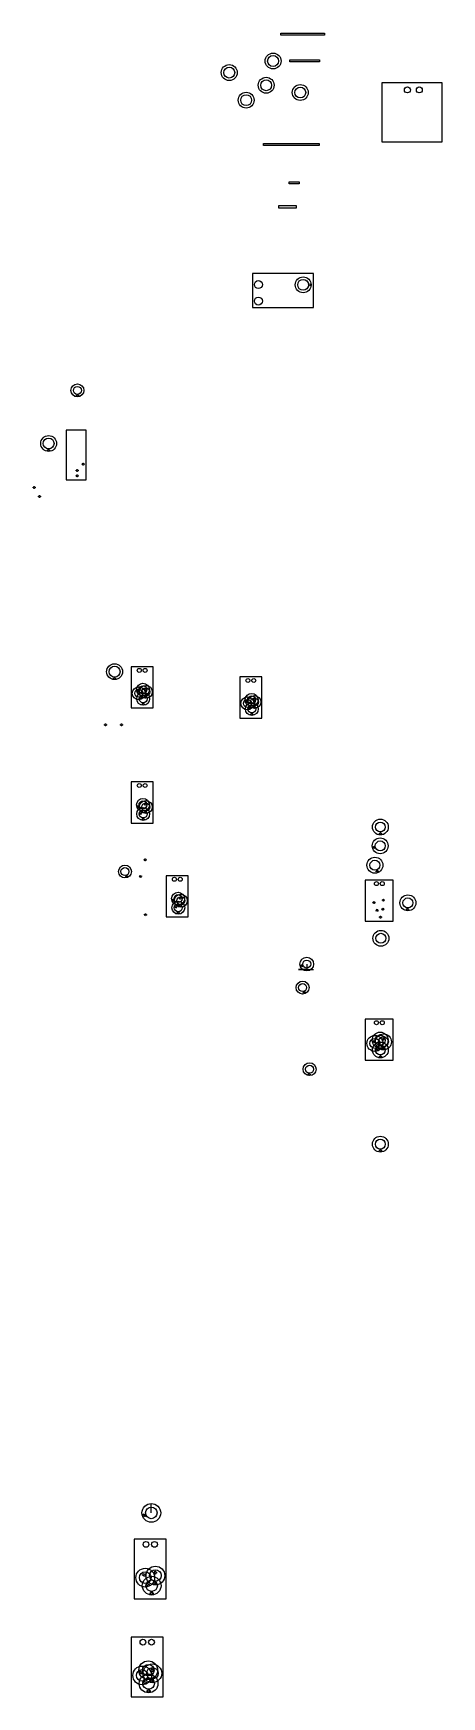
# Model space of a CAD drawing. Header units: centimetres. Extents: x -123 to 1233, y -758 to 1627.
# Drawn here: x -123 to 82, y -693 to 145 of the extents above; entities that cross this region are included whole.
import ezdxf

# ---------------------------------------------------------------- set-up
doc = ezdxf.new("R2010")
doc.units = ezdxf.units.CM

msp = doc.modelspace()

# ---------------------------------------------------------------- linework, layer by layer
for p, q in [((1.376, 143.83), (1.376, 144.83)), ((1.376, 144.83), (23.376, 144.83)), ((23.376, 143.83), (1.376, 143.83)), ((23.376, 144.83), (23.376, 143.83)), ((5.84, 130.506), (5.84, 131.506)), ((5.84, 131.506), (20.84, 131.506)), ((20.84, 130.506), (5.84, 130.506)), ((20.84, 131.506), (20.84, 130.506)), ((52.274, 89.952), (52.274, 119.952)), ((52.274, 119.952), (82.274, 119.952)), ((82.274, 119.952), (82.274, 89.952)), ((-7.355, 88.355), (-7.355, 89.355)), ((-7.355, 89.355), (20.645, 89.355)), ((20.645, 88.355), (-7.355, 88.355)), ((20.645, 89.355), (20.645, 88.355)), ((82.274, 89.952), (52.274, 89.952)), ((5.517, 68.986), (5.517, 69.986)), ((5.517, 69.986), (10.517, 69.986)), ((10.517, 68.986), (5.517, 68.986)), ((10.517, 69.986), (10.517, 68.986)), ((9.191, 57.835), (0.191, 57.835)), ((0.191, 57.835), (0.191, 56.835)), ((0.191, 56.835), (9.191, 56.835)), ((9.191, 56.835), (9.191, 57.835)), ((-101.561, -37.909), (-101.561, -37.579)), ((-101.561, -37.579), (-101.231, -37.579)), ((-101.231, -37.909), (-101.561, -37.909)), ((-101.231, -37.579), (-101.231, -37.249)), ((-101.231, -37.249), (-100.901, -37.249)), ((-101.231, -38.239), (-101.231, -37.909)), ((-100.901, -38.239), (-101.231, -38.239)), ((-100.901, -37.249), (-100.901, -37.579)), ((-100.901, -37.579), (-100.571, -37.579)), ((-100.571, -37.909), (-100.901, -37.909)), ((-100.901, -37.909), (-100.901, -38.239)), ((-100.571, -37.579), (-100.571, -37.909)), ((-116.037, -65.407), (-116.037, -65.077)), ((-116.037, -65.077), (-115.707, -65.077)), ((-115.707, -65.407), (-116.037, -65.407)), ((-115.707, -65.077), (-115.707, -64.747)), ((-115.707, -64.747), (-115.377, -64.747)), ((-115.707, -65.737), (-115.707, -65.407)), ((-115.377, -65.737), (-115.707, -65.737)), ((-115.377, -64.747), (-115.377, -65.077)), ((-115.377, -65.077), (-115.047, -65.077)), ((-115.047, -65.407), (-115.377, -65.407)), ((-115.377, -65.407), (-115.377, -65.737)), ((-115.047, -65.077), (-115.047, -65.407)), ((-101.627, -75.627), (-101.627, -75.297)), ((-101.627, -75.297), (-101.297, -75.297)), ((-101.627, -75.627, 1.879), (-101.627, -75.297, 1.879)), ((-101.627, -75.297, 1.879), (-101.297, -75.297, 1.879)), ((-101.297, -75.297), (-101.297, -74.967)), ((-101.297, -74.967), (-100.967, -74.967)), ((-101.297, -75.297, 1.879), (-101.297, -74.967, 1.879)), ((-101.297, -74.967, 1.879), (-100.967, -74.967, 1.879)), ((-100.967, -74.967), (-100.967, -75.297)), ((-100.967, -74.967, 1.879), (-100.967, -75.297, 1.879)), ((-100.967, -75.297), (-100.637, -75.297)), ((-100.967, -75.297, 1.879), (-100.637, -75.297, 1.879)), ((-100.637, -75.297), (-100.637, -75.627)), ((-100.637, -75.297, 1.879), (-100.637, -75.627, 1.879)), ((-98.659, -72.509), (-98.659, -72.179)), ((-98.659, -72.179), (-98.329, -72.179)), ((-98.329, -72.509), (-98.659, -72.509)), ((-98.329, -72.179), (-98.329, -71.849)), ((-98.329, -71.849), (-97.999, -71.849)), ((-98.329, -72.839), (-98.329, -72.509)), ((-97.999, -72.839), (-98.329, -72.839)), ((-97.999, -71.849), (-97.999, -72.179)), ((-97.999, -72.179), (-97.669, -72.179)), ((-97.669, -72.509), (-97.999, -72.509)), ((-97.999, -72.509), (-97.999, -72.839)), ((-97.669, -72.179), (-97.669, -72.509)), ((-123.25, -84.143), (-123.25, -83.813)), ((-123.25, -83.813), (-122.92, -83.813)), ((-122.92, -83.813), (-122.92, -83.483)), ((-122.92, -83.483), (-122.59, -83.483)), ((-122.59, -83.483), (-122.59, -83.813)), ((-122.59, -83.813), (-122.26, -83.813)), ((-122.26, -83.813), (-122.26, -84.143)), ((-101.638, -78.324), (-101.638, -77.994)), ((-101.638, -77.994), (-101.308, -77.994)), ((-101.638, -78.324, 1.879), (-101.638, -77.994, 1.879)), ((-101.638, -77.994, 1.879), (-101.308, -77.994, 1.879)), ((-101.308, -78.324), (-101.638, -78.324)), ((-101.308, -78.324, 1.879), (-101.638, -78.324, 1.879)), ((-101.297, -75.627), (-101.627, -75.627)), ((-101.297, -75.627, 1.879), (-101.627, -75.627, 1.879)), ((-101.308, -77.994), (-101.308, -77.664)), ((-101.308, -77.664), (-100.978, -77.664)), ((-101.308, -77.994, 1.879), (-101.308, -77.664, 1.879)), ((-101.308, -77.664, 1.879), (-100.978, -77.664, 1.879)), ((-101.308, -78.654), (-101.308, -78.324)), ((-101.308, -78.654, 1.879), (-101.308, -78.324, 1.879)), ((-100.978, -78.654), (-101.308, -78.654)), ((-100.978, -78.654, 1.879), (-101.308, -78.654, 1.879)), ((-101.297, -75.957), (-101.297, -75.627)), ((-101.297, -75.957, 1.879), (-101.297, -75.627, 1.879)), ((-100.967, -75.957), (-101.297, -75.957)), ((-100.967, -75.957, 1.879), (-101.297, -75.957, 1.879)), ((-100.978, -77.664), (-100.978, -77.994)), ((-100.978, -77.664, 1.879), (-100.978, -77.994, 1.879)), ((-100.978, -77.994), (-100.648, -77.994)), ((-100.978, -77.994, 1.879), (-100.648, -77.994, 1.879)), ((-100.648, -78.324), (-100.978, -78.324)), ((-100.978, -78.324), (-100.978, -78.654)), ((-100.648, -78.324, 1.879), (-100.978, -78.324, 1.879)), ((-100.978, -78.324, 1.879), (-100.978, -78.654, 1.879)), ((-100.637, -75.627), (-100.967, -75.627)), ((-100.967, -75.627), (-100.967, -75.957)), ((-100.637, -75.627, 1.879), (-100.967, -75.627, 1.879)), ((-100.967, -75.627, 1.879), (-100.967, -75.957, 1.879)), ((-100.648, -77.994), (-100.648, -78.324)), ((-100.648, -77.994, 1.879), (-100.648, -78.324, 1.879)), ((-122.92, -84.143), (-123.25, -84.143)), ((-122.92, -84.473), (-122.92, -84.143)), ((-122.59, -84.473), (-122.92, -84.473)), ((-122.26, -84.143), (-122.59, -84.143)), ((-122.59, -84.143), (-122.59, -84.473)), ((-120.646, -88.771), (-120.646, -88.441)), ((-120.646, -88.441), (-120.316, -88.441)), ((-120.316, -88.771), (-120.646, -88.771)), ((-120.316, -88.441), (-120.316, -88.111)), ((-120.316, -88.111), (-119.986, -88.111)), ((-120.316, -89.101), (-120.316, -88.771)), ((-119.986, -89.101), (-120.316, -89.101)), ((-119.986, -88.111), (-119.986, -88.441)), ((-119.986, -88.441), (-119.656, -88.441)), ((-119.656, -88.771), (-119.986, -88.771)), ((-119.986, -88.771), (-119.986, -89.101)), ((-119.656, -88.441), (-119.656, -88.771)), ((-82.836, -180.403), (-82.836, -180.073)), ((-82.836, -180.073), (-82.506, -180.073)), ((-82.506, -180.403), (-82.836, -180.403)), ((-82.506, -180.073), (-82.506, -179.743)), ((-82.506, -179.743), (-82.176, -179.743)), ((-82.506, -180.733), (-82.506, -180.403)), ((-82.176, -180.733), (-82.506, -180.733)), ((-82.176, -179.743), (-82.176, -180.073)), ((-82.176, -180.073), (-81.846, -180.073)), ((-81.846, -180.403), (-82.176, -180.403)), ((-82.176, -180.403), (-82.176, -180.733)), ((-81.846, -180.073), (-81.846, -180.403)), ((-71.065, -186.794), (-70.753, -186.688)), ((-71.065, -186.794), (-70.753, -186.688)), ((-70.958, -187.107), (-71.065, -186.794)), ((-70.958, -187.107), (-71.065, -186.794)), ((-70.646, -187), (-70.958, -187.107)), ((-70.646, -187), (-70.958, -187.107)), ((-70.859, -186.375), (-70.547, -186.269)), ((-70.859, -186.375), (-70.547, -186.269)), ((-70.753, -186.688), (-70.859, -186.375)), ((-70.753, -186.688), (-70.859, -186.375)), ((-70.539, -187.312), (-70.646, -187)), ((-70.539, -187.312), (-70.646, -187)), ((-70.547, -186.269), (-70.44, -186.581)), ((-70.547, -186.269), (-70.44, -186.581)), ((-70.227, -187.205), (-70.539, -187.312)), ((-70.227, -187.205), (-70.539, -187.312)), ((-70.44, -186.581), (-70.128, -186.474)), ((-70.44, -186.581), (-70.128, -186.474)), ((-70.021, -186.786), (-70.334, -186.893)), ((-70.021, -186.786), (-70.334, -186.893)), ((-70.334, -186.893), (-70.227, -187.205)), ((-70.334, -186.893), (-70.227, -187.205)), ((-70.128, -186.474), (-70.021, -186.786)), ((-70.128, -186.474), (-70.021, -186.786)), ((-69.795, -190.225), (-69.485, -190.113)), ((-69.795, -190.225), (-69.485, -190.113)), ((-69.683, -190.536), (-69.795, -190.225)), ((-69.683, -190.536), (-69.795, -190.225)), ((-69.372, -190.423), (-69.683, -190.536)), ((-69.372, -190.423), (-69.683, -190.536)), ((-69.597, -189.803), (-69.287, -189.69)), ((-69.597, -189.803), (-69.287, -189.69)), ((-69.485, -190.113), (-69.597, -189.803)), ((-69.485, -190.113), (-69.597, -189.803)), ((-69.26, -190.733), (-69.372, -190.423)), ((-69.26, -190.733), (-69.372, -190.423)), ((-69.287, -189.69), (-69.175, -190)), ((-69.287, -189.69), (-69.175, -190)), ((-68.95, -190.621), (-69.26, -190.733)), ((-68.95, -190.621), (-69.26, -190.733)), ((-69.175, -190), (-68.864, -189.888)), ((-69.175, -190), (-68.864, -189.888)), ((-68.752, -190.198), (-69.062, -190.311)), ((-68.752, -190.198), (-69.062, -190.311)), ((-69.062, -190.311), (-68.95, -190.621)), ((-69.062, -190.311), (-68.95, -190.621)), ((-68.864, -189.888), (-68.752, -190.198)), ((-68.864, -189.888), (-68.752, -190.198)), ((-68.107, -192.99), (-68.107, -192.66)), ((-68.107, -192.66), (-67.777, -192.66)), ((-68.107, -192.99), (-68.107, -192.66)), ((-68.107, -192.66), (-67.777, -192.66)), ((-67.777, -192.66), (-67.777, -192.99)), ((-67.777, -192.66), (-67.777, -192.99)), ((-67.351, -189.77), (-67.326, -189.441)), ((-67.351, -189.77), (-67.326, -189.441)), ((-67.022, -189.795), (-67.351, -189.77)), ((-67.022, -189.795), (-67.351, -189.77)), ((-67.326, -189.441), (-66.997, -189.466)), ((-67.326, -189.441), (-66.997, -189.466)), ((-67.217, -186.156), (-67.217, -185.826)), ((-67.217, -185.826), (-66.887, -185.826)), ((-66.887, -186.156), (-67.217, -186.156)), ((-67.047, -190.124), (-67.022, -189.795)), ((-67.047, -190.124), (-67.022, -189.795)), ((-66.718, -190.149), (-67.047, -190.124)), ((-66.718, -190.149), (-67.047, -190.124)), ((-66.997, -189.466), (-66.972, -189.137)), ((-66.997, -189.466), (-66.972, -189.137)), ((-66.972, -189.137), (-66.643, -189.162)), ((-66.972, -189.137), (-66.643, -189.162)), ((-66.887, -185.826), (-66.887, -185.496)), ((-66.887, -185.496), (-66.557, -185.496)), ((-66.887, -186.486), (-66.887, -186.156)), ((-66.557, -186.486), (-66.887, -186.486)), ((-66.693, -189.82), (-66.718, -190.149)), ((-66.693, -189.82), (-66.718, -190.149)), ((-66.364, -189.845), (-66.693, -189.82)), ((-66.364, -189.845), (-66.693, -189.82)), ((-66.643, -189.162), (-66.668, -189.491)), ((-66.643, -189.162), (-66.668, -189.491)), ((-66.668, -189.491), (-66.339, -189.516)), ((-66.668, -189.491), (-66.339, -189.516)), ((-66.557, -185.496), (-66.557, -185.826)), ((-66.557, -185.826), (-66.227, -185.826)), ((-66.227, -186.156), (-66.557, -186.156)), ((-66.557, -186.156), (-66.557, -186.486)), ((-66.339, -189.516), (-66.364, -189.845)), ((-66.339, -189.516), (-66.364, -189.845)), ((-66.227, -185.826), (-66.227, -186.156)), ((-16.406, -191.9), (-16.094, -191.794)), ((-16.406, -191.9, 22), (-16.094, -191.794, 22)), ((-16.406, -191.9, -117.946), (-16.094, -191.794, -117.946)), ((-16.406, -191.9, -95.946), (-16.094, -191.794, -95.946)), ((-16.299, -192.213), (-16.406, -191.9)), ((-16.299, -192.213, 22), (-16.406, -191.9, 22)), ((-16.299, -192.213, -117.946), (-16.406, -191.9, -117.946)), ((-16.299, -192.213, -95.946), (-16.406, -191.9, -95.946)), ((-15.987, -192.106), (-16.299, -192.213)), ((-15.987, -192.106, 22), (-16.299, -192.213, 22)), ((-15.987, -192.106, -117.946), (-16.299, -192.213, -117.946)), ((-15.987, -192.106, -95.946), (-16.299, -192.213, -95.946)), ((-16.2, -191.481), (-15.888, -191.374)), ((-16.2, -191.481, 22), (-15.888, -191.374, 22)), ((-16.2, -191.481, -117.946), (-15.888, -191.374, -117.946)), ((-16.2, -191.481, -95.946), (-15.888, -191.374, -95.946)), ((-16.094, -191.794), (-16.2, -191.481)), ((-16.094, -191.794, 22), (-16.2, -191.481, 22)), ((-16.094, -191.794, -117.946), (-16.2, -191.481, -117.946)), ((-16.094, -191.794, -95.946), (-16.2, -191.481, -95.946)), ((-15.88, -192.418), (-15.987, -192.106)), ((-15.88, -192.418, 22), (-15.987, -192.106, 22)), ((-15.88, -192.418, -117.946), (-15.987, -192.106, -117.946)), ((-15.88, -192.418, -95.946), (-15.987, -192.106, -95.946)), ((-15.888, -191.374), (-15.781, -191.687)), ((-15.888, -191.374, 22), (-15.781, -191.687, 22)), ((-15.888, -191.374, -117.946), (-15.781, -191.687, -117.946)), ((-15.888, -191.374, -95.946), (-15.781, -191.687, -95.946)), ((-15.568, -192.311), (-15.88, -192.418)), ((-15.568, -192.311, 22), (-15.88, -192.418, 22)), ((-15.568, -192.311, -117.946), (-15.88, -192.418, -117.946)), ((-15.568, -192.311, -95.946), (-15.88, -192.418, -95.946)), ((-15.781, -191.687), (-15.469, -191.58)), ((-15.781, -191.687, 22), (-15.469, -191.58, 22)), ((-15.781, -191.687, -117.946), (-15.469, -191.58, -117.946)), ((-15.781, -191.687, -95.946), (-15.469, -191.58, -95.946)), ((-15.362, -191.892), (-15.675, -191.999)), ((-15.362, -191.892, 22), (-15.675, -191.999, 22)), ((-15.362, -191.892, -117.946), (-15.675, -191.999, -117.946)), ((-15.362, -191.892, -95.946), (-15.675, -191.999, -95.946)), ((-15.675, -191.999), (-15.568, -192.311)), ((-15.675, -191.999, 22), (-15.568, -192.311, 22)), ((-15.675, -191.999, -117.946), (-15.568, -192.311, -117.946)), ((-15.675, -191.999, -95.946), (-15.568, -192.311, -95.946)), ((-15.469, -191.58), (-15.362, -191.892)), ((-15.469, -191.58, 22), (-15.362, -191.892, 22)), ((-15.469, -191.58, -117.946), (-15.362, -191.892, -117.946)), ((-15.469, -191.58, -95.946), (-15.362, -191.892, -95.946)), ((-12.558, -191.262), (-12.558, -190.932)), ((-12.558, -190.932), (-12.228, -190.932)), ((-12.558, -191.262, -117.946), (-12.558, -190.932, -117.946)), ((-12.558, -190.932, -117.946), (-12.228, -190.932, -117.946)), ((-12.228, -191.262), (-12.558, -191.262)), ((-12.228, -191.262, -117.946), (-12.558, -191.262, -117.946)), ((-12.228, -190.932), (-12.228, -190.602)), ((-12.228, -190.602), (-11.898, -190.602)), ((-12.228, -190.932, -117.946), (-12.228, -190.602, -117.946)), ((-12.228, -190.602, -117.946), (-11.898, -190.602, -117.946)), ((-12.228, -191.592), (-12.228, -191.262)), ((-12.228, -191.592, -117.946), (-12.228, -191.262, -117.946)), ((-11.898, -191.592), (-12.228, -191.592)), ((-11.898, -191.592, -117.946), (-12.228, -191.592, -117.946)), ((-11.898, -190.602), (-11.898, -190.932)), ((-11.898, -190.602, -117.946), (-11.898, -190.932, -117.946)), ((-11.898, -190.932), (-11.568, -190.932)), ((-11.898, -190.932, -117.946), (-11.568, -190.932, -117.946)), ((-11.568, -191.262), (-11.898, -191.262)), ((-11.898, -191.262), (-11.898, -191.592)), ((-11.568, -191.262, -117.946), (-11.898, -191.262, -117.946)), ((-11.898, -191.262, -117.946), (-11.898, -191.592, -117.946)), ((-11.568, -190.932), (-11.568, -191.262)), ((-11.568, -190.932, -117.946), (-11.568, -191.262, -117.946)), ((-68.437, -193.32), (-68.437, -192.99)), ((-68.437, -192.99), (-68.107, -192.99)), ((-68.437, -193.32), (-68.437, -192.99)), ((-68.437, -192.99), (-68.107, -192.99)), ((-68.107, -193.32), (-68.437, -193.32)), ((-68.107, -193.32), (-68.437, -193.32)), ((-68.107, -193.65), (-68.107, -193.32)), ((-68.107, -193.65), (-68.107, -193.32)), ((-67.777, -193.65), (-68.107, -193.65)), ((-67.777, -193.65), (-68.107, -193.65)), ((-67.777, -192.99), (-67.447, -192.99)), ((-67.777, -192.99), (-67.447, -192.99)), ((-67.447, -193.32), (-67.777, -193.32)), ((-67.777, -193.32), (-67.777, -193.65)), ((-67.447, -193.32), (-67.777, -193.32)), ((-67.777, -193.32), (-67.777, -193.65)), ((-67.447, -192.99), (-67.447, -193.32)), ((-67.447, -192.99), (-67.447, -193.32)), ((-15.136, -195.331), (-14.826, -195.219)), ((-15.136, -195.331, 15), (-14.826, -195.219, 15)), ((-15.136, -195.331, -117.946), (-14.826, -195.219, -117.946)), ((-15.136, -195.331, -102.946), (-14.826, -195.219, -102.946)), ((-15.024, -195.641), (-15.136, -195.331)), ((-15.024, -195.641, 15), (-15.136, -195.331, 15)), ((-15.024, -195.641, -117.946), (-15.136, -195.331, -117.946)), ((-15.024, -195.641, -102.946), (-15.136, -195.331, -102.946)), ((-14.713, -195.529), (-15.024, -195.641)), ((-14.713, -195.529, 15), (-15.024, -195.641, 15)), ((-14.713, -195.529, -117.946), (-15.024, -195.641, -117.946)), ((-14.713, -195.529, -102.946), (-15.024, -195.641, -102.946)), ((-14.938, -194.908), (-14.628, -194.796)), ((-14.938, -194.908, 15), (-14.628, -194.796, 15)), ((-14.938, -194.908, -117.946), (-14.628, -194.796, -117.946)), ((-14.938, -194.908, -102.946), (-14.628, -194.796, -102.946)), ((-14.826, -195.219), (-14.938, -194.908)), ((-14.826, -195.219, 15), (-14.938, -194.908, 15)), ((-14.826, -195.219, -117.946), (-14.938, -194.908, -117.946)), ((-14.826, -195.219, -102.946), (-14.938, -194.908, -102.946)), ((-14.601, -195.839), (-14.713, -195.529)), ((-14.601, -195.839, 15), (-14.713, -195.529, 15)), ((-14.601, -195.839, -117.946), (-14.713, -195.529, -117.946)), ((-14.601, -195.839, -102.946), (-14.713, -195.529, -102.946)), ((-14.628, -194.796), (-14.516, -195.106)), ((-14.628, -194.796, 15), (-14.516, -195.106, 15)), ((-14.628, -194.796, -117.946), (-14.516, -195.106, -117.946)), ((-14.628, -194.796, -102.946), (-14.516, -195.106, -102.946)), ((-14.291, -195.727), (-14.601, -195.839)), ((-14.291, -195.727, 15), (-14.601, -195.839, 15)), ((-14.291, -195.727, -117.946), (-14.601, -195.839, -117.946)), ((-14.291, -195.727, -102.946), (-14.601, -195.839, -102.946)), ((-14.516, -195.106), (-14.205, -194.994)), ((-14.516, -195.106, 15), (-14.205, -194.994, 15)), ((-14.516, -195.106, -117.946), (-14.205, -194.994, -117.946)), ((-14.516, -195.106, -102.946), (-14.205, -194.994, -102.946)), ((-14.093, -195.304), (-14.403, -195.416)), ((-14.093, -195.304, 15), (-14.403, -195.416, 15)), ((-14.093, -195.304, -117.946), (-14.403, -195.416, -117.946)), ((-14.093, -195.304, -102.946), (-14.403, -195.416, -102.946)), ((-14.403, -195.416), (-14.291, -195.727)), ((-14.403, -195.416, 15), (-14.291, -195.727, 15)), ((-14.403, -195.416, -117.946), (-14.291, -195.727, -117.946)), ((-14.403, -195.416, -102.946), (-14.291, -195.727, -102.946)), ((-14.205, -194.994), (-14.093, -195.304)), ((-14.205, -194.994, 15), (-14.093, -195.304, 15)), ((-14.205, -194.994, -117.946), (-14.093, -195.304, -117.946)), ((-14.205, -194.994, -102.946), (-14.093, -195.304, -102.946)), ((-13.778, -198.425), (-13.778, -198.095)), ((-13.778, -198.095), (-13.448, -198.095)), ((-13.778, -198.425, 5), (-13.778, -198.095, 5)), ((-13.778, -198.095, 5), (-13.448, -198.095, 5)), ((-13.778, -198.425, -117.946), (-13.778, -198.095, -117.946)), ((-13.778, -198.095, -117.946), (-13.448, -198.095, -117.946)), ((-13.778, -198.425, -112.946), (-13.778, -198.095, -112.946)), ((-13.778, -198.095, -112.946), (-13.448, -198.095, -112.946)), ((-13.448, -198.425), (-13.778, -198.425)), ((-13.448, -198.425, 5), (-13.778, -198.425, 5)), ((-13.448, -198.425, -117.946), (-13.778, -198.425, -117.946)), ((-13.448, -198.425, -112.946), (-13.778, -198.425, -112.946)), ((-13.448, -198.095), (-13.448, -197.765)), ((-13.448, -197.765), (-13.118, -197.765)), ((-13.448, -198.095, 5), (-13.448, -197.765, 5)), ((-13.448, -197.765, 5), (-13.118, -197.765, 5)), ((-13.448, -198.095, -117.946), (-13.448, -197.765, -117.946)), ((-13.448, -197.765, -117.946), (-13.118, -197.765, -117.946)), ((-13.448, -198.095, -112.946), (-13.448, -197.765, -112.946)), ((-13.448, -197.765, -112.946), (-13.118, -197.765, -112.946)), ((-13.448, -198.755), (-13.448, -198.425)), ((-13.448, -198.755, 5), (-13.448, -198.425, 5)), ((-13.448, -198.755, -117.946), (-13.448, -198.425, -117.946)), ((-13.448, -198.755, -112.946), (-13.448, -198.425, -112.946)), ((-13.118, -198.755), (-13.448, -198.755)), ((-13.118, -198.755, 5), (-13.448, -198.755, 5)), ((-13.118, -198.755, -117.946), (-13.448, -198.755, -117.946)), ((-13.118, -198.755, -112.946), (-13.448, -198.755, -112.946)), ((-13.118, -197.765), (-13.118, -198.095)), ((-13.118, -197.765, 5), (-13.118, -198.095, 5)), ((-13.118, -197.765, -117.946), (-13.118, -198.095, -117.946)), ((-13.118, -197.765, -112.946), (-13.118, -198.095, -112.946)), ((-13.118, -198.095), (-12.788, -198.095)), ((-13.118, -198.095, 5), (-12.788, -198.095, 5)), ((-13.118, -198.095, -117.946), (-12.788, -198.095, -117.946)), ((-13.118, -198.095, -112.946), (-12.788, -198.095, -112.946)), ((-12.788, -198.425), (-13.118, -198.425)), ((-13.118, -198.425), (-13.118, -198.755)), ((-12.788, -198.425, 5), (-13.118, -198.425, 5)), ((-13.118, -198.425, 5), (-13.118, -198.755, 5)), ((-12.788, -198.425, -117.946), (-13.118, -198.425, -117.946)), ((-13.118, -198.425, -117.946), (-13.118, -198.755, -117.946)), ((-12.788, -198.425, -112.946), (-13.118, -198.425, -112.946)), ((-13.118, -198.425, -112.946), (-13.118, -198.755, -112.946)), ((-12.788, -198.095), (-12.788, -198.425)), ((-12.788, -198.095, 5), (-12.788, -198.425, 5)), ((-12.788, -198.095, -117.946), (-12.788, -198.425, -117.946)), ((-12.788, -198.095, -112.946), (-12.788, -198.425, -112.946)), ((-12.692, -194.876), (-12.667, -194.546)), ((-12.692, -194.876, 9), (-12.667, -194.546, 9)), ((-12.692, -194.876, -117.946), (-12.667, -194.546, -117.946)), ((-12.692, -194.876, -108.946), (-12.667, -194.546, -108.946)), ((-12.363, -194.901), (-12.692, -194.876)), ((-12.363, -194.901, 9), (-12.692, -194.876, 9)), ((-12.363, -194.901, -117.946), (-12.692, -194.876, -117.946)), ((-12.363, -194.901, -108.946), (-12.692, -194.876, -108.946)), ((-12.667, -194.546), (-12.338, -194.572)), ((-12.667, -194.546, 9), (-12.338, -194.572, 9)), ((-12.667, -194.546, -117.946), (-12.338, -194.572, -117.946)), ((-12.667, -194.546, -108.946), (-12.338, -194.572, -108.946)), ((-12.388, -195.23), (-12.363, -194.901)), ((-12.388, -195.23, 9), (-12.363, -194.901, 9)), ((-12.388, -195.23, -117.946), (-12.363, -194.901, -117.946)), ((-12.388, -195.23, -108.946), (-12.363, -194.901, -108.946)), ((-12.059, -195.255), (-12.388, -195.23)), ((-12.059, -195.255, 9), (-12.388, -195.23, 9)), ((-12.059, -195.255, -117.946), (-12.388, -195.23, -117.946)), ((-12.059, -195.255, -108.946), (-12.388, -195.23, -108.946)), ((-12.338, -194.572), (-12.313, -194.243)), ((-12.338, -194.572, 9), (-12.313, -194.243, 9)), ((-12.338, -194.572, -117.946), (-12.313, -194.243, -117.946)), ((-12.338, -194.572, -108.946), (-12.313, -194.243, -108.946)), ((-12.313, -194.243), (-11.984, -194.268)), ((-12.313, -194.243, 9), (-11.984, -194.268, 9)), ((-12.313, -194.243, -117.946), (-11.984, -194.268, -117.946)), ((-12.313, -194.243, -108.946), (-11.984, -194.268, -108.946)), ((-12.034, -194.926), (-12.059, -195.255)), ((-12.034, -194.926, 9), (-12.059, -195.255, 9)), ((-12.034, -194.926, -117.946), (-12.059, -195.255, -117.946)), ((-12.034, -194.926, -108.946), (-12.059, -195.255, -108.946)), ((-11.705, -194.951), (-12.034, -194.926)), ((-11.705, -194.951, 9), (-12.034, -194.926, 9)), ((-11.705, -194.951, -117.946), (-12.034, -194.926, -117.946)), ((-11.705, -194.951, -108.946), (-12.034, -194.926, -108.946)), ((-11.984, -194.268), (-12.009, -194.597)), ((-11.984, -194.268, 9), (-12.009, -194.597, 9)), ((-11.984, -194.268, -117.946), (-12.009, -194.597, -117.946)), ((-11.984, -194.268, -108.946), (-12.009, -194.597, -108.946)), ((-12.009, -194.597), (-11.68, -194.622)), ((-12.009, -194.597, 9), (-11.68, -194.622, 9)), ((-12.009, -194.597, -117.946), (-11.68, -194.622, -117.946)), ((-12.009, -194.597, -108.946), (-11.68, -194.622, -108.946)), ((-11.68, -194.622), (-11.705, -194.951)), ((-11.68, -194.622, 9), (-11.705, -194.951, 9)), ((-11.68, -194.622, -117.946), (-11.705, -194.951, -117.946)), ((-11.68, -194.622, -108.946), (-11.705, -194.951, -108.946)), ((-87.445, -203.767), (-87.445, -203.437)), ((-87.445, -203.437), (-87.115, -203.437)), ((-87.445, -203.767, -3.221), (-87.445, -203.437, -3.221)), ((-87.445, -203.437, -3.221), (-87.115, -203.437, -3.221)), ((-87.445, -203.767, -3.73), (-87.445, -203.437, -3.73)), ((-87.445, -203.437, -3.73), (-87.115, -203.437, -3.73)), ((-87.445, -203.767, -5.173), (-87.445, -203.437, -5.173)), ((-87.445, -203.437, -5.173), (-87.115, -203.437, -5.173)), ((-87.445, -203.767, -6.022), (-87.445, -203.437, -6.022)), ((-87.445, -203.437, -6.022), (-87.115, -203.437, -6.022)), ((-87.445, -203.767, -7.465), (-87.445, -203.437, -7.465)), ((-87.445, -203.437, -7.465), (-87.115, -203.437, -7.465)), ((-87.115, -203.767), (-87.445, -203.767)), ((-87.115, -203.767, -3.221), (-87.445, -203.767, -3.221)), ((-87.115, -203.767, -3.73), (-87.445, -203.767, -3.73)), ((-87.115, -203.767, -5.173), (-87.445, -203.767, -5.173)), ((-87.115, -203.767, -6.022), (-87.445, -203.767, -6.022)), ((-87.115, -203.767, -7.465), (-87.445, -203.767, -7.465)), ((-87.115, -203.437), (-87.115, -203.107)), ((-87.115, -203.107), (-86.785, -203.107)), ((-87.115, -203.437, -3.221), (-87.115, -203.107, -3.221)), ((-87.115, -203.107, -3.221), (-86.785, -203.107, -3.221)), ((-87.115, -203.437, -3.73), (-87.115, -203.107, -3.73)), ((-87.115, -203.107, -3.73), (-86.785, -203.107, -3.73)), ((-87.115, -203.437, -5.173), (-87.115, -203.107, -5.173)), ((-87.115, -203.107, -5.173), (-86.785, -203.107, -5.173)), ((-87.115, -203.437, -6.022), (-87.115, -203.107, -6.022)), ((-87.115, -203.107, -6.022), (-86.785, -203.107, -6.022)), ((-87.115, -203.437, -7.465), (-87.115, -203.107, -7.465)), ((-87.115, -203.107, -7.465), (-86.785, -203.107, -7.465)), ((-87.115, -204.097), (-87.115, -203.767)), ((-87.115, -204.097, -3.221), (-87.115, -203.767, -3.221)), ((-87.115, -204.097, -3.73), (-87.115, -203.767, -3.73)), ((-87.115, -204.097, -5.173), (-87.115, -203.767, -5.173)), ((-87.115, -204.097, -6.022), (-87.115, -203.767, -6.022)), ((-87.115, -204.097, -7.465), (-87.115, -203.767, -7.465)), ((-86.785, -204.097), (-87.115, -204.097)), ((-86.785, -204.097, -3.221), (-87.115, -204.097, -3.221)), ((-86.785, -204.097, -3.73), (-87.115, -204.097, -3.73)), ((-86.785, -204.097, -5.173), (-87.115, -204.097, -5.173)), ((-86.785, -204.097, -6.022), (-87.115, -204.097, -6.022)), ((-86.785, -204.097, -7.465), (-87.115, -204.097, -7.465)), ((-86.785, -203.107), (-86.785, -203.437)), ((-86.785, -203.107, -3.221), (-86.785, -203.437, -3.221)), ((-86.785, -203.107, -3.73), (-86.785, -203.437, -3.73)), ((-86.785, -203.107, -5.173), (-86.785, -203.437, -5.173)), ((-86.785, -203.107, -6.022), (-86.785, -203.437, -6.022)), ((-86.785, -203.107, -7.465), (-86.785, -203.437, -7.465)), ((-86.785, -203.437), (-86.455, -203.437)), ((-86.785, -203.437, -3.221), (-86.455, -203.437, -3.221)), ((-86.785, -203.437, -3.73), (-86.455, -203.437, -3.73)), ((-86.785, -203.437, -5.173), (-86.455, -203.437, -5.173)), ((-86.785, -203.437, -6.022), (-86.455, -203.437, -6.022)), ((-86.785, -203.437, -7.465), (-86.455, -203.437, -7.465)), ((-86.455, -203.767), (-86.785, -203.767)), ((-86.785, -203.767), (-86.785, -204.097)), ((-86.455, -203.767, -3.221), (-86.785, -203.767, -3.221)), ((-86.785, -203.767, -3.221), (-86.785, -204.097, -3.221)), ((-86.455, -203.767, -3.73), (-86.785, -203.767, -3.73)), ((-86.785, -203.767, -3.73), (-86.785, -204.097, -3.73)), ((-86.455, -203.767, -5.173), (-86.785, -203.767, -5.173)), ((-86.785, -203.767, -5.173), (-86.785, -204.097, -5.173)), ((-86.455, -203.767, -6.022), (-86.785, -203.767, -6.022)), ((-86.785, -203.767, -6.022), (-86.785, -204.097, -6.022)), ((-86.455, -203.767, -7.465), (-86.785, -203.767, -7.465)), ((-86.785, -203.767, -7.465), (-86.785, -204.097, -7.465)), ((-86.455, -203.437), (-86.455, -203.767)), ((-86.455, -203.437, -3.221), (-86.455, -203.767, -3.221)), ((-86.455, -203.437, -3.73), (-86.455, -203.767, -3.73)), ((-86.455, -203.437, -5.173), (-86.455, -203.767, -5.173)), ((-86.455, -203.437, -6.022), (-86.455, -203.767, -6.022)), ((-86.455, -203.437, -7.465), (-86.455, -203.767, -7.465)), ((-79.356, -203.767), (-79.356, -203.437)), ((-79.356, -203.437), (-79.026, -203.437)), ((-79.026, -203.767), (-79.356, -203.767)), ((-79.026, -203.437), (-79.026, -203.107)), ((-79.026, -203.107), (-78.696, -203.107)), ((-79.026, -204.097), (-79.026, -203.767)), ((-78.696, -204.097), (-79.026, -204.097)), ((-78.696, -203.107), (-78.696, -203.437)), ((-78.696, -203.437), (-78.366, -203.437)), ((-78.366, -203.767), (-78.696, -203.767)), ((-78.696, -203.767), (-78.696, -204.097)), ((-78.366, -203.437), (-78.366, -203.767)), ((-71.065, -244.808), (-70.753, -244.701)), ((-71.065, -244.808, 22), (-70.753, -244.701, 22)), ((-71.065, -244.808, -2), (-70.753, -244.701, -2)), ((-70.958, -245.12), (-71.065, -244.808)), ((-70.958, -245.12, 22), (-71.065, -244.808, 22)), ((-70.958, -245.12, -2), (-71.065, -244.808, -2)), ((-70.646, -245.013), (-70.958, -245.12)), ((-70.646, -245.013, 22), (-70.958, -245.12, 22)), ((-70.646, -245.013, -2), (-70.958, -245.12, -2)), ((-70.859, -244.389), (-70.547, -244.282)), ((-70.859, -244.389, 22), (-70.547, -244.282, 22)), ((-70.859, -244.389, -2), (-70.547, -244.282, -2)), ((-70.753, -244.701), (-70.859, -244.389)), ((-70.753, -244.701, 22), (-70.859, -244.389, 22)), ((-70.753, -244.701, -2), (-70.859, -244.389, -2)), ((-70.539, -245.326), (-70.646, -245.013)), ((-70.539, -245.326, 22), (-70.646, -245.013, 22)), ((-70.539, -245.326, -2), (-70.646, -245.013, -2)), ((-70.547, -244.282), (-70.44, -244.594)), ((-70.547, -244.282, 22), (-70.44, -244.594, 22)), ((-70.547, -244.282, -2), (-70.44, -244.594, -2)), ((-70.227, -245.219), (-70.539, -245.326)), ((-70.227, -245.219, 22), (-70.539, -245.326, 22)), ((-70.227, -245.219, -2), (-70.539, -245.326, -2)), ((-70.44, -244.594), (-70.128, -244.488)), ((-70.44, -244.594, 22), (-70.128, -244.488, 22)), ((-70.44, -244.594, -2), (-70.128, -244.488, -2)), ((-70.021, -244.8), (-70.334, -244.907)), ((-70.021, -244.8, 22), (-70.334, -244.907, 22)), ((-70.021, -244.8, -2), (-70.334, -244.907, -2)), ((-70.334, -244.907), (-70.227, -245.219)), ((-70.334, -244.907, 22), (-70.227, -245.219, 22)), ((-70.334, -244.907, -2), (-70.227, -245.219, -2)), ((-70.128, -244.488), (-70.021, -244.8)), ((-70.128, -244.488, 22), (-70.021, -244.8, 22)), ((-70.128, -244.488, -2), (-70.021, -244.8, -2)), ((-69.795, -248.239), (-69.485, -248.126)), ((-69.683, -248.549), (-69.795, -248.239)), ((-69.372, -248.437), (-69.683, -248.549)), ((-69.597, -247.816), (-69.287, -247.704)), ((-69.485, -248.126), (-69.597, -247.816)), ((-69.26, -248.747), (-69.372, -248.437)), ((-69.287, -247.704), (-69.175, -248.014)), ((-68.95, -248.634), (-69.26, -248.747)), ((-69.175, -248.014), (-68.864, -247.901)), ((-68.752, -248.212), (-69.062, -248.324)), ((-69.062, -248.324), (-68.95, -248.634)), ((-68.864, -247.901), (-68.752, -248.212)), ((-68.437, -251.333), (-68.437, -251.003)), ((-68.437, -251.003), (-68.107, -251.003)), ((-68.437, -251.333, 5), (-68.437, -251.003, 5)), ((-68.437, -251.003, 5), (-68.107, -251.003, 5)), ((-68.107, -251.333), (-68.437, -251.333)), ((-68.107, -251.333, 5), (-68.437, -251.333, 5)), ((-68.107, -251.003), (-68.107, -250.673)), ((-68.107, -250.673), (-67.777, -250.673)), ((-68.107, -251.003, 5), (-68.107, -250.673, 5)), ((-68.107, -250.673, 5), (-67.777, -250.673, 5)), ((-68.107, -251.663), (-68.107, -251.333)), ((-68.107, -251.663, 5), (-68.107, -251.333, 5)), ((-67.777, -250.673), (-67.777, -251.003)), ((-67.777, -250.673, 5), (-67.777, -251.003, 5)), ((-67.777, -251.003), (-67.447, -251.003)), ((-67.777, -251.003, 5), (-67.447, -251.003, 5)), ((-67.447, -251.333), (-67.777, -251.333)), ((-67.777, -251.333), (-67.777, -251.663)), ((-67.447, -251.333, 5), (-67.777, -251.333, 5)), ((-67.777, -251.333, 5), (-67.777, -251.663, 5)), ((-67.46, -243.849), (-67.46, -243.519)), ((-67.46, -243.519), (-67.13, -243.519)), ((-67.13, -243.849), (-67.46, -243.849)), ((-67.447, -251.003), (-67.447, -251.333)), ((-67.447, -251.003, 5), (-67.447, -251.333, 5)), ((-67.351, -247.783), (-67.326, -247.454)), ((-67.351, -247.783, 9), (-67.326, -247.454, 9)), ((-67.022, -247.808), (-67.351, -247.783)), ((-67.022, -247.808, 9), (-67.351, -247.783, 9)), ((-67.326, -247.454), (-66.997, -247.479)), ((-67.326, -247.454, 9), (-66.997, -247.479, 9)), ((-67.13, -243.519), (-67.13, -243.189)), ((-67.13, -243.189), (-66.8, -243.189)), ((-67.13, -244.179), (-67.13, -243.849)), ((-66.8, -244.179), (-67.13, -244.179)), ((-67.047, -248.137), (-67.022, -247.808)), ((-67.047, -248.137, 9), (-67.022, -247.808, 9)), ((-66.718, -248.163), (-67.047, -248.137)), ((-66.718, -248.163, 9), (-67.047, -248.137, 9)), ((-66.997, -247.479), (-66.972, -247.15)), ((-66.997, -247.479, 9), (-66.972, -247.15, 9)), ((-66.972, -247.15), (-66.643, -247.176)), ((-66.972, -247.15, 9), (-66.643, -247.176, 9)), ((-66.8, -243.189), (-66.8, -243.519)), ((-66.8, -243.519), (-66.47, -243.519)), ((-66.47, -243.849), (-66.8, -243.849)), ((-66.8, -243.849), (-66.8, -244.179)), ((-66.693, -247.834), (-66.718, -248.163)), ((-66.693, -247.834, 9), (-66.718, -248.163, 9)), ((-66.364, -247.859), (-66.693, -247.834)), ((-66.364, -247.859, 9), (-66.693, -247.834, 9)), ((-66.643, -247.176), (-66.668, -247.505)), ((-66.643, -247.176, 9), (-66.668, -247.505, 9)), ((-66.668, -247.505), (-66.339, -247.53)), ((-66.668, -247.505, 9), (-66.339, -247.53, 9)), ((-66.47, -243.519), (-66.47, -243.849)), ((-66.339, -247.53), (-66.364, -247.859)), ((-66.339, -247.53, 9), (-66.364, -247.859, 9)), ((-67.777, -251.663), (-68.107, -251.663)), ((-67.777, -251.663, 5), (-68.107, -251.663, 5)), ((-67.46, -271.847), (-67.46, -271.517)), ((-67.46, -271.517), (-67.13, -271.517)), ((-67.13, -271.847), (-67.46, -271.847)), ((-67.13, -271.517), (-67.13, -271.187)), ((-67.13, -271.187), (-66.8, -271.187)), ((-67.13, -272.177), (-67.13, -271.847)), ((-66.8, -272.177), (-67.13, -272.177)), ((-66.8, -271.187), (-66.8, -271.517)), ((-66.8, -271.517), (-66.47, -271.517)), ((-66.47, -271.847), (-66.8, -271.847)), ((-66.8, -271.847), (-66.8, -272.177)), ((-66.47, -271.517), (-66.47, -271.847)), ((-76.747, -280.038), (-76.437, -279.926)), ((-76.635, -280.349), (-76.747, -280.038)), ((-76.324, -280.236), (-76.635, -280.349)), ((-76.549, -279.616), (-76.239, -279.503)), ((-76.437, -279.926), (-76.549, -279.616)), ((-76.212, -280.546), (-76.324, -280.236)), ((-76.239, -279.503), (-76.127, -279.813)), ((-75.902, -280.434), (-76.212, -280.546)), ((-76.127, -279.813), (-75.816, -279.701)), ((-75.704, -280.011), (-76.014, -280.124)), ((-76.014, -280.124), (-75.902, -280.434)), ((-75.816, -279.701), (-75.704, -280.011)), ((-69.795, -280.038), (-69.485, -279.926)), ((-69.683, -280.349), (-69.795, -280.038)), ((-69.372, -280.236), (-69.683, -280.349)), ((-69.597, -279.616), (-69.287, -279.503)), ((-69.485, -279.926), (-69.597, -279.616)), ((-69.26, -280.546), (-69.372, -280.236)), ((-69.287, -279.503), (-69.175, -279.813)), ((-68.95, -280.434), (-69.26, -280.546)), ((-69.175, -279.813), (-68.864, -279.701)), ((-68.752, -280.011), (-69.062, -280.124)), ((-69.062, -280.124), (-68.95, -280.434)), ((-68.864, -279.701), (-68.752, -280.011)), ((-53.406, -292.06), (-53.094, -291.953)), ((-53.406, -292.06, 22), (-53.094, -291.953, 22)), ((-53.406, -292.06, -2), (-53.094, -291.953, -2)), ((-53.3, -292.372), (-53.406, -292.06)), ((-53.3, -292.372, 22), (-53.406, -292.06, 22)), ((-53.3, -292.372, -2), (-53.406, -292.06, -2)), ((-52.987, -292.265), (-53.3, -292.372)), ((-52.987, -292.265, 22), (-53.3, -292.372, 22)), ((-52.987, -292.265, -2), (-53.3, -292.372, -2)), ((-53.201, -291.641), (-52.889, -291.534)), ((-53.201, -291.641, 22), (-52.889, -291.534, 22)), ((-53.201, -291.641, -2), (-52.889, -291.534, -2)), ((-53.094, -291.953), (-53.201, -291.641)), ((-53.094, -291.953, 22), (-53.201, -291.641, 22)), ((-53.094, -291.953, -2), (-53.201, -291.641, -2)), ((-52.881, -292.578), (-52.987, -292.265)), ((-52.881, -292.578, 22), (-52.987, -292.265, 22)), ((-52.881, -292.578, -2), (-52.987, -292.265, -2)), ((-52.889, -291.534), (-52.782, -291.846)), ((-52.889, -291.534, 22), (-52.782, -291.846, 22)), ((-52.889, -291.534, -2), (-52.782, -291.846, -2)), ((-52.568, -292.471), (-52.881, -292.578)), ((-52.568, -292.471, 22), (-52.881, -292.578, 22)), ((-52.568, -292.471, -2), (-52.881, -292.578, -2)), ((-52.782, -291.846), (-52.47, -291.739)), ((-52.782, -291.846, 22), (-52.47, -291.739, 22)), ((-52.782, -291.846, -2), (-52.47, -291.739, -2)), ((-52.363, -292.052), (-52.675, -292.158)), ((-52.363, -292.052, 22), (-52.675, -292.158, 22)), ((-52.363, -292.052, -2), (-52.675, -292.158, -2)), ((-52.675, -292.158), (-52.568, -292.471)), ((-52.675, -292.158, 22), (-52.568, -292.471, 22)), ((-52.675, -292.158, -2), (-52.568, -292.471, -2)), ((-52.47, -291.739), (-52.363, -292.052)), ((-52.47, -291.739, 22), (-52.363, -292.052, 22)), ((-52.47, -291.739, -2), (-52.363, -292.052, -2)), ((-49.801, -291.101), (-49.801, -290.771)), ((-49.801, -290.771), (-49.471, -290.771)), ((-49.471, -291.101), (-49.801, -291.101)), ((-49.471, -290.771), (-49.471, -290.441)), ((-49.471, -290.441), (-49.141, -290.441)), ((-49.471, -291.431), (-49.471, -291.101)), ((-49.141, -291.431), (-49.471, -291.431)), ((-49.141, -290.441), (-49.141, -290.771)), ((-49.141, -290.771), (-48.811, -290.771)), ((-48.811, -291.101), (-49.141, -291.101)), ((-49.141, -291.101), (-49.141, -291.431)), ((-48.811, -290.771), (-48.811, -291.101)), ((-67.351, -299.423), (-67.326, -299.094)), ((-67.022, -299.448), (-67.351, -299.423)), ((-67.326, -299.094), (-66.997, -299.119)), ((-67.047, -299.777), (-67.022, -299.448)), ((-66.718, -299.802), (-67.047, -299.777)), ((-66.997, -299.119), (-66.972, -298.79)), ((-66.972, -298.79), (-66.643, -298.815)), ((-66.693, -299.473), (-66.718, -299.802)), ((-66.364, -299.498), (-66.693, -299.473)), ((-66.643, -298.815), (-66.668, -299.144)), ((-66.668, -299.144), (-66.339, -299.169)), ((-66.339, -299.169), (-66.364, -299.498)), ((-52.137, -295.491), (-51.826, -295.378)), ((-52.024, -295.801), (-52.137, -295.491)), ((-51.714, -295.688), (-52.024, -295.801)), ((-51.939, -295.068), (-51.629, -294.956)), ((-51.826, -295.378), (-51.939, -295.068)), ((-51.601, -295.999), (-51.714, -295.688)), ((-51.629, -294.956), (-51.516, -295.266)), ((-51.291, -295.886), (-51.601, -295.999)), ((-51.516, -295.266), (-51.206, -295.153)), ((-51.093, -295.463), (-51.404, -295.576)), ((-51.404, -295.576), (-51.291, -295.886)), ((-51.206, -295.153), (-51.093, -295.463)), ((-50.779, -298.585), (-50.779, -298.255)), ((-50.779, -298.255), (-50.449, -298.255)), ((-50.779, -298.585, 5), (-50.779, -298.255, 5)), ((-50.779, -298.255, 5), (-50.449, -298.255, 5)), ((-50.449, -298.585), (-50.779, -298.585)), ((-50.449, -298.585, 5), (-50.779, -298.585, 5)), ((-50.449, -298.255), (-50.449, -297.925)), ((-50.449, -297.925), (-50.119, -297.925)), ((-50.449, -298.255, 5), (-50.449, -297.925, 5)), ((-50.449, -297.925, 5), (-50.119, -297.925, 5)), ((-50.449, -298.915), (-50.449, -298.585)), ((-50.449, -298.915, 5), (-50.449, -298.585, 5)), ((-50.119, -298.915), (-50.449, -298.915)), ((-50.119, -298.915, 5), (-50.449, -298.915, 5)), ((-50.119, -297.925), (-50.119, -298.255)), ((-50.119, -297.925, 5), (-50.119, -298.255, 5)), ((-50.119, -298.255), (-49.789, -298.255)), ((-50.119, -298.255, 5), (-49.789, -298.255, 5)), ((-49.789, -298.585), (-50.119, -298.585)), ((-50.119, -298.585), (-50.119, -298.915)), ((-49.789, -298.585, 5), (-50.119, -298.585, 5)), ((-50.119, -298.585, 5), (-50.119, -298.915, 5)), ((-49.789, -298.255), (-49.789, -298.585)), ((-49.789, -298.255, 5), (-49.789, -298.585, 5)), ((-49.693, -295.035), (-49.667, -294.706)), ((-49.693, -295.035, 9), (-49.667, -294.706, 9)), ((-49.364, -295.06), (-49.693, -295.035)), ((-49.364, -295.06, 9), (-49.693, -295.035, 9)), ((-49.667, -294.706), (-49.338, -294.731)), ((-49.667, -294.706, 9), (-49.338, -294.731, 9)), ((-49.389, -295.389), (-49.364, -295.06)), ((-49.389, -295.389, 9), (-49.364, -295.06, 9)), ((-49.06, -295.415), (-49.389, -295.389)), ((-49.06, -295.415, 9), (-49.389, -295.389, 9)), ((-49.338, -294.731), (-49.313, -294.402)), ((-49.338, -294.731, 9), (-49.313, -294.402, 9)), ((-49.313, -294.402), (-48.984, -294.427)), ((-49.313, -294.402, 9), (-48.984, -294.427, 9)), ((-49.035, -295.086), (-49.06, -295.415)), ((-49.035, -295.086, 9), (-49.06, -295.415, 9)), ((-48.706, -295.111), (-49.035, -295.086)), ((-48.706, -295.111, 9), (-49.035, -295.086, 9)), ((-48.984, -294.427), (-49.009, -294.756)), ((-48.984, -294.427, 9), (-49.009, -294.756, 9)), ((-49.009, -294.756), (-48.68, -294.782)), ((-49.009, -294.756, 9), (-48.68, -294.782, 9)), ((-48.68, -294.782), (-48.706, -295.111)), ((-48.68, -294.782, 9), (-48.706, -295.111, 9)), ((11.372, -325.037), (11.684, -324.93)), ((11.478, -325.349), (11.372, -325.037)), ((11.791, -325.242), (11.478, -325.349)), ((11.577, -324.618), (11.889, -324.511)), ((11.684, -324.93), (11.577, -324.618)), ((11.897, -325.554), (11.791, -325.242)), ((11.889, -324.511), (11.996, -324.823)), ((12.21, -325.447), (11.897, -325.554)), ((11.996, -324.823), (12.308, -324.716)), ((12.415, -325.028), (12.103, -325.135)), ((12.103, -325.135), (12.21, -325.447)), ((12.308, -324.716), (12.415, -325.028)), ((14.377, -324.183), (14.377, -326.903)), ((14.377, -326.903), (10.168, -326.903)), ((10.168, -326.903), (17.71, -326.903)), ((12.641, -338.524), (12.952, -338.412)), ((12.754, -338.834), (12.641, -338.524)), ((13.064, -338.722), (12.754, -338.834)), ((12.839, -338.101), (13.149, -337.989)), ((12.952, -338.412), (12.839, -338.101)), ((13.177, -339.032), (13.064, -338.722)), ((13.149, -337.989), (13.262, -338.299)), ((13.487, -338.92), (13.177, -339.032)), ((13.262, -338.299), (13.572, -338.187)), ((13.685, -338.497), (13.374, -338.609)), ((13.374, -338.609), (13.487, -338.92)), ((13.572, -338.187), (13.685, -338.497)), ((47.672, -363.208), (47.992, -363.13)), ((47.672, -363.208), (47.992, -363.13)), ((47.749, -363.529), (47.672, -363.208)), ((47.749, -363.529), (47.672, -363.208)), ((48.07, -363.451), (47.749, -363.529)), ((48.07, -363.451), (47.749, -363.529)), ((47.915, -362.81), (48.235, -362.732)), ((47.915, -362.81), (48.235, -362.732)), ((47.992, -363.13), (47.915, -362.81)), ((47.992, -363.13), (47.915, -362.81)), ((48.148, -363.772), (48.07, -363.451)), ((48.148, -363.772), (48.07, -363.451)), ((48.469, -363.694), (48.148, -363.772)), ((48.469, -363.694), (48.148, -363.772)), ((48.235, -362.732), (48.313, -363.053)), ((48.235, -362.732), (48.313, -363.053)), ((48.313, -363.053), (48.634, -362.975)), ((48.313, -363.053), (48.634, -362.975)), ((48.712, -363.296), (48.391, -363.373)), ((48.712, -363.296), (48.391, -363.373)), ((48.391, -363.373), (48.469, -363.694)), ((48.391, -363.373), (48.469, -363.694)), ((48.634, -362.975), (48.712, -363.296)), ((48.634, -362.975), (48.712, -363.296)), ((49.24, -367.2), (49.55, -367.087)), ((49.24, -367.2), (49.55, -367.087)), ((49.352, -367.51), (49.24, -367.2)), ((49.352, -367.51), (49.24, -367.2)), ((49.662, -367.398), (49.352, -367.51)), ((49.662, -367.398), (49.352, -367.51)), ((49.437, -366.777), (49.748, -366.665)), ((49.437, -366.777), (49.748, -366.665)), ((49.55, -367.087), (49.437, -366.777)), ((49.55, -367.087), (49.437, -366.777)), ((49.775, -367.708), (49.662, -367.398)), ((49.775, -367.708), (49.662, -367.398)), ((49.748, -366.665), (49.86, -366.975)), ((49.748, -366.665), (49.86, -366.975)), ((50.085, -367.595), (49.775, -367.708)), ((50.085, -367.595), (49.775, -367.708)), ((49.86, -366.975), (50.17, -366.862)), ((49.86, -366.975), (50.17, -366.862)), ((50.283, -367.173), (49.973, -367.285)), ((50.283, -367.173), (49.973, -367.285)), ((49.973, -367.285), (50.085, -367.595)), ((49.973, -367.285), (50.085, -367.595)), ((50.17, -366.862), (50.283, -367.173)), ((50.17, -366.862), (50.283, -367.173)), ((52.193, -366.738), (52.218, -366.409)), ((52.193, -366.738), (52.218, -366.409)), ((52.522, -366.763), (52.193, -366.738)), ((52.522, -366.763), (52.193, -366.738)), ((52.218, -366.409), (52.547, -366.434)), ((52.218, -366.409), (52.547, -366.434)), ((52.41, -362.16), (52.41, -361.83)), ((52.41, -361.83), (52.74, -361.83)), ((52.74, -362.16), (52.41, -362.16)), ((52.496, -367.092), (52.522, -366.763)), ((52.496, -367.092), (52.522, -366.763)), ((52.825, -367.118), (52.496, -367.092)), ((52.825, -367.118), (52.496, -367.092)), ((52.547, -366.434), (52.572, -366.105)), ((52.547, -366.434), (52.572, -366.105)), ((52.572, -366.105), (52.901, -366.13)), ((52.572, -366.105), (52.901, -366.13)), ((52.74, -361.83), (52.74, -361.5)), ((52.74, -361.5), (53.07, -361.5)), ((52.74, -362.49), (52.74, -362.16)), ((53.07, -362.49), (52.74, -362.49)), ((52.851, -366.788), (52.825, -367.118)), ((52.851, -366.788), (52.825, -367.118)), ((53.18, -366.814), (52.851, -366.788)), ((53.18, -366.814), (52.851, -366.788)), ((52.901, -366.13), (52.876, -366.459)), ((52.901, -366.13), (52.876, -366.459)), ((52.876, -366.459), (53.205, -366.485)), ((52.876, -366.459), (53.205, -366.485)), ((53.07, -361.5), (53.07, -361.83)), ((53.07, -361.83), (53.4, -361.83)), ((53.4, -362.16), (53.07, -362.16)), ((53.07, -362.16), (53.07, -362.49)), ((53.205, -366.485), (53.18, -366.814)), ((53.205, -366.485), (53.18, -366.814)), ((53.4, -361.83), (53.4, -362.16)), ((50.916, -370.847), (50.916, -370.517)), ((50.916, -370.517), (51.246, -370.517)), ((50.916, -370.847), (50.916, -370.517)), ((50.916, -370.517), (51.246, -370.517)), ((51.246, -370.847), (50.916, -370.847)), ((51.246, -370.847), (50.916, -370.847)), ((51.246, -370.517), (51.246, -370.187)), ((51.246, -370.187), (51.576, -370.187)), ((51.246, -370.517), (51.246, -370.187)), ((51.246, -370.187), (51.576, -370.187)), ((51.246, -371.177), (51.246, -370.847)), ((51.246, -371.177), (51.246, -370.847)), ((51.576, -371.177), (51.246, -371.177)), ((51.576, -371.177), (51.246, -371.177)), ((51.576, -370.187), (51.576, -370.517)), ((51.576, -370.187), (51.576, -370.517)), ((51.576, -370.517), (51.906, -370.517)), ((51.576, -370.517), (51.906, -370.517)), ((51.906, -370.847), (51.576, -370.847)), ((51.576, -370.847), (51.576, -371.177)), ((51.906, -370.847), (51.576, -370.847)), ((51.576, -370.847), (51.576, -371.177)), ((51.906, -370.517), (51.906, -370.847)), ((51.906, -370.517), (51.906, -370.847)), ((15.085, -379.903), (15.11, -379.574)), ((15.414, -379.929), (15.085, -379.903)), ((15.11, -379.574), (15.439, -379.6)), ((15.389, -380.258), (15.414, -379.929)), ((15.718, -380.283), (15.389, -380.258)), ((15.439, -379.6), (15.465, -379.271)), ((15.465, -379.271), (15.794, -379.296)), ((15.743, -379.954), (15.718, -380.283)), ((16.072, -379.979), (15.743, -379.954)), ((15.794, -379.296), (15.769, -379.625)), ((15.769, -379.625), (16.098, -379.65)), ((16.098, -379.65), (16.072, -379.979)), ((50.916, -418.319), (50.916, -417.989)), ((50.916, -417.989), (51.246, -417.989)), ((51.246, -418.319), (50.916, -418.319)), ((51.246, -417.989), (51.246, -417.659)), ((51.246, -417.659), (51.576, -417.659)), ((51.246, -418.649), (51.246, -418.319)), ((51.576, -418.649), (51.246, -418.649)), ((51.576, -417.659), (51.576, -417.989)), ((51.576, -417.989), (51.906, -417.989)), ((51.906, -418.319), (51.576, -418.319)), ((51.576, -418.319), (51.576, -418.649)), ((51.906, -417.989), (51.906, -418.319)), ((-68.222, -601.976), (-67.769, -601.82)), ((-68.067, -602.429), (-68.222, -601.976)), ((-67.614, -602.274), (-68.067, -602.429)), ((-67.924, -601.367), (-67.47, -601.212)), ((-67.769, -601.82), (-67.924, -601.367)), ((-67.459, -602.727), (-67.614, -602.274)), ((-67.47, -601.212), (-67.315, -601.665)), ((-67.005, -602.572), (-67.459, -602.727)), ((-67.315, -601.665), (-66.862, -601.51)), ((-66.707, -601.964), (-67.16, -602.119)), ((-67.16, -602.119), (-67.005, -602.572)), ((-66.862, -601.51), (-66.707, -601.964)), ((-63.858, -600.736), (-63.858, -596.017)), ((-68.222, -631.976), (-67.769, -631.82)), ((-68.067, -632.429), (-68.222, -631.976)), ((-67.614, -632.274), (-68.067, -632.429)), ((-67.924, -631.367), (-67.47, -631.212)), ((-67.769, -631.82), (-67.924, -631.367)), ((-67.459, -632.727), (-67.614, -632.274)), ((-67.47, -631.212), (-67.315, -631.665)), ((-67.005, -632.572), (-67.459, -632.727)), ((-67.315, -631.665), (-66.862, -631.51)), ((-66.707, -631.964), (-67.16, -632.119)), ((-67.16, -632.119), (-67.005, -632.572)), ((-66.862, -631.51), (-66.707, -631.964)), ((-66.378, -636.957), (-65.928, -636.794)), ((-66.378, -636.957), (-65.928, -636.794)), ((-66.215, -637.408), (-66.378, -636.957)), ((-66.215, -637.408), (-66.378, -636.957)), ((-66.091, -636.344), (-65.641, -636.18)), ((-66.091, -636.344), (-65.641, -636.18)), ((-65.928, -636.794), (-66.091, -636.344)), ((-65.928, -636.794), (-66.091, -636.344)), ((-65.641, -636.18), (-65.477, -636.631)), ((-65.641, -636.18), (-65.477, -636.631)), ((-65.477, -636.631), (-65.027, -636.467)), ((-65.477, -636.631), (-65.027, -636.467)), ((-64.863, -636.918), (-65.314, -637.081)), ((-64.863, -636.918), (-65.314, -637.081)), ((-65.027, -636.467), (-64.863, -636.918)), ((-65.027, -636.467), (-64.863, -636.918)), ((-62.83, -636.296), (-62.793, -635.818)), ((-62.83, -636.296), (-62.793, -635.818)), ((-62.352, -636.332), (-62.83, -636.296)), ((-62.352, -636.332), (-62.83, -636.296)), ((-62.793, -635.818), (-62.315, -635.855)), ((-62.793, -635.818), (-62.315, -635.855)), ((-62.634, -631.048), (-62.634, -630.569)), ((-62.634, -630.569), (-62.155, -630.569)), ((-62.155, -631.048), (-62.634, -631.048)), ((-62.388, -636.81), (-62.352, -636.332)), ((-62.388, -636.81), (-62.352, -636.332)), ((-61.911, -636.847), (-62.388, -636.81)), ((-61.911, -636.847), (-62.388, -636.81)), ((-62.315, -635.855), (-62.278, -635.377)), ((-62.315, -635.855), (-62.278, -635.377)), ((-62.278, -635.377), (-61.801, -635.414)), ((-62.278, -635.377), (-61.801, -635.414)), ((-62.155, -630.569), (-62.155, -630.09)), ((-62.155, -630.09), (-61.676, -630.09)), ((-62.155, -631.528), (-62.155, -631.048)), ((-61.676, -631.528), (-62.155, -631.528)), ((-61.874, -636.369), (-61.911, -636.847)), ((-61.874, -636.369), (-61.911, -636.847)), ((-61.396, -636.406), (-61.874, -636.369)), ((-61.396, -636.406), (-61.874, -636.369)), ((-61.801, -635.414), (-61.837, -635.891)), ((-61.801, -635.414), (-61.837, -635.891)), ((-61.837, -635.891), (-61.36, -635.928)), ((-61.837, -635.891), (-61.36, -635.928)), ((-61.676, -630.09), (-61.676, -630.569)), ((-61.676, -630.569), (-61.196, -630.569)), ((-61.196, -631.048), (-61.676, -631.048)), ((-61.676, -631.048), (-61.676, -631.528)), ((-61.36, -635.928), (-61.396, -636.406)), ((-61.36, -635.928), (-61.396, -636.406)), ((-61.196, -630.569), (-61.196, -631.048)), ((-65.764, -637.245), (-66.215, -637.408)), ((-65.764, -637.245), (-66.215, -637.408)), ((-65.601, -637.695), (-65.764, -637.245)), ((-65.601, -637.695), (-65.764, -637.245)), ((-65.151, -637.532), (-65.601, -637.695)), ((-65.151, -637.532), (-65.601, -637.695)), ((-65.314, -637.081), (-65.151, -637.532)), ((-65.314, -637.081), (-65.151, -637.532)), ((-64.407, -641.451), (-64.407, -640.971)), ((-64.407, -640.971), (-63.928, -640.971)), ((-64.407, -641.451), (-64.407, -640.971)), ((-64.407, -640.971), (-63.928, -640.971)), ((-63.928, -641.451), (-64.407, -641.451)), ((-63.928, -641.451), (-64.407, -641.451)), ((-63.928, -640.971), (-63.928, -640.492)), ((-63.928, -640.492), (-63.448, -640.492)), ((-63.928, -640.971), (-63.928, -640.492)), ((-63.928, -640.492), (-63.448, -640.492)), ((-63.928, -641.93), (-63.928, -641.451)), ((-63.928, -641.93), (-63.928, -641.451)), ((-63.448, -641.93), (-63.928, -641.93)), ((-63.448, -641.93), (-63.928, -641.93)), ((-63.448, -640.492), (-63.448, -640.971)), ((-63.448, -640.492), (-63.448, -640.971)), ((-63.448, -640.971), (-62.969, -640.971)), ((-63.448, -640.971), (-62.969, -640.971)), ((-62.969, -641.451), (-63.448, -641.451)), ((-63.448, -641.451), (-63.448, -641.93)), ((-62.969, -641.451), (-63.448, -641.451)), ((-63.448, -641.451), (-63.448, -641.93)), ((-62.969, -640.971), (-62.969, -641.451)), ((-62.969, -640.971), (-62.969, -641.451)), ((-69.752, -681.246), (-69.299, -681.091)), ((-69.752, -681.246), (-69.299, -681.091)), ((-69.597, -681.7), (-69.752, -681.246)), ((-69.597, -681.7), (-69.752, -681.246)), ((-69.143, -681.545), (-69.597, -681.7)), ((-69.143, -681.545), (-69.597, -681.7)), ((-69.454, -680.638), (-69, -680.483)), ((-69.454, -680.638), (-69, -680.483)), ((-69.299, -681.091), (-69.454, -680.638)), ((-69.299, -681.091), (-69.454, -680.638)), ((-68.988, -681.998), (-69.143, -681.545)), ((-68.988, -681.998), (-69.143, -681.545)), ((-69, -680.483), (-68.845, -680.936)), ((-69, -680.483), (-68.845, -680.936)), ((-68.535, -681.843), (-68.988, -681.998)), ((-68.535, -681.843), (-68.988, -681.998)), ((-68.845, -680.936), (-68.392, -680.781)), ((-68.845, -680.936), (-68.392, -680.781)), ((-68.237, -681.235), (-68.69, -681.39)), ((-68.237, -681.235), (-68.69, -681.39)), ((-68.69, -681.39), (-68.535, -681.843)), ((-68.69, -681.39), (-68.535, -681.843)), ((-68.392, -680.781), (-68.237, -681.235)), ((-68.392, -680.781), (-68.237, -681.235)), ((-67.908, -686.228), (-67.458, -686.065)), ((-67.908, -686.228), (-67.458, -686.065)), ((-67.745, -686.679), (-67.908, -686.228)), ((-67.745, -686.679), (-67.908, -686.228)), ((-67.294, -686.516), (-67.745, -686.679)), ((-67.294, -686.516), (-67.745, -686.679)), ((-67.621, -685.615), (-67.17, -685.451)), ((-67.621, -685.615), (-67.17, -685.451)), ((-67.458, -686.065), (-67.621, -685.615)), ((-67.458, -686.065), (-67.621, -685.615)), ((-67.131, -686.966), (-67.294, -686.516)), ((-67.131, -686.966), (-67.294, -686.516)), ((-67.17, -685.451), (-67.007, -685.902)), ((-67.17, -685.451), (-67.007, -685.902)), ((-66.68, -686.803), (-67.131, -686.966)), ((-66.68, -686.803), (-67.131, -686.966)), ((-67.007, -685.902), (-66.557, -685.738)), ((-67.007, -685.902), (-66.557, -685.738)), ((-66.393, -686.189), (-66.844, -686.352)), ((-66.393, -686.189), (-66.844, -686.352)), ((-66.844, -686.352), (-66.68, -686.803)), ((-66.844, -686.352), (-66.68, -686.803)), ((-66.557, -685.738), (-66.393, -686.189)), ((-66.557, -685.738), (-66.393, -686.189)), ((-64.359, -685.567), (-64.323, -685.089)), ((-64.359, -685.567), (-64.323, -685.089)), ((-63.882, -685.603), (-64.359, -685.567)), ((-63.882, -685.603), (-64.359, -685.567)), ((-64.323, -685.089), (-63.845, -685.126)), ((-64.323, -685.089), (-63.845, -685.126)), ((-64.164, -680.319), (-64.164, -679.84)), ((-64.164, -679.84), (-63.685, -679.84)), ((-63.685, -680.319), (-64.164, -680.319)), ((-63.918, -686.081), (-63.882, -685.603)), ((-63.918, -686.081), (-63.882, -685.603)), ((-63.441, -686.118), (-63.918, -686.081)), ((-63.441, -686.118), (-63.918, -686.081)), ((-63.845, -685.126), (-63.808, -684.648)), ((-63.845, -685.126), (-63.808, -684.648)), ((-63.808, -684.648), (-63.331, -684.685)), ((-63.808, -684.648), (-63.331, -684.685)), ((-63.685, -679.84), (-63.685, -679.361)), ((-63.685, -679.361), (-63.206, -679.361)), ((-63.685, -680.799), (-63.685, -680.319)), ((-63.206, -680.799), (-63.685, -680.799)), ((-63.404, -685.64), (-63.441, -686.118)), ((-63.404, -685.64), (-63.441, -686.118)), ((-62.926, -685.677), (-63.404, -685.64)), ((-62.926, -685.677), (-63.404, -685.64)), ((-63.331, -684.685), (-63.367, -685.162)), ((-63.331, -684.685), (-63.367, -685.162)), ((-63.367, -685.162), (-62.889, -685.199)), ((-63.367, -685.162), (-62.889, -685.199)), ((-63.206, -679.361), (-63.206, -679.84)), ((-63.206, -679.84), (-62.726, -679.84)), ((-62.726, -680.319), (-63.206, -680.319)), ((-63.206, -680.319), (-63.206, -680.799)), ((-62.889, -685.199), (-62.926, -685.677)), ((-62.889, -685.199), (-62.926, -685.677)), ((-62.726, -679.84), (-62.726, -680.319)), ((-65.937, -690.722), (-65.937, -690.242)), ((-65.937, -690.242), (-65.457, -690.242)), ((-65.937, -690.722), (-65.937, -690.242)), ((-65.937, -690.242), (-65.457, -690.242)), ((-65.457, -690.722), (-65.937, -690.722)), ((-65.457, -690.722), (-65.937, -690.722)), ((-65.457, -690.242), (-65.457, -689.763)), ((-65.457, -689.763), (-64.978, -689.763)), ((-65.457, -690.242), (-65.457, -689.763)), ((-65.457, -689.763), (-64.978, -689.763)), ((-65.457, -691.201), (-65.457, -690.722)), ((-65.457, -691.201), (-65.457, -690.722)), ((-64.978, -691.201), (-65.457, -691.201)), ((-64.978, -691.201), (-65.457, -691.201)), ((-64.978, -689.763), (-64.978, -690.242)), ((-64.978, -689.763), (-64.978, -690.242)), ((-64.978, -690.242), (-64.499, -690.242)), ((-64.978, -690.242), (-64.499, -690.242)), ((-64.499, -690.722), (-64.978, -690.722)), ((-64.978, -690.722), (-64.978, -691.201)), ((-64.499, -690.722), (-64.978, -690.722)), ((-64.978, -690.722), (-64.978, -691.201)), ((-64.499, -690.242), (-64.499, -690.722)), ((-64.499, -690.242), (-64.499, -690.722))]:
    msp.add_line(p, q)
at = {"color": 141, "true_color": 0xadddf7}
for p, q in [((50.916, -258.514, 5), (50.916, -258.184, 5)), ((50.916, -258.184, 5), (51.246, -258.184, 5)), ((51.246, -258.514, 5), (50.916, -258.514, 5)), ((51.246, -258.184, 5), (51.246, -257.854, 5)), ((51.246, -257.854, 5), (51.576, -257.854, 5)), ((51.246, -258.844, 5), (51.246, -258.514, 5)), ((51.576, -258.844, 5), (51.246, -258.844, 5)), ((51.576, -257.854, 5), (51.576, -258.184, 5)), ((51.576, -258.184, 5), (51.906, -258.184, 5)), ((51.906, -258.514, 5), (51.576, -258.514, 5)), ((51.576, -258.514, 5), (51.576, -258.844, 5)), ((51.906, -258.184, 5), (51.906, -258.514, 5)), ((47.672, -265.349, 22), (47.992, -265.271, 22)), ((47.749, -265.669, 22), (47.672, -265.349, 22)), ((48.07, -265.592, 22), (47.749, -265.669, 22)), ((47.915, -264.95, 22), (48.235, -264.873, 22)), ((47.992, -265.271, 22), (47.915, -264.95, 22)), ((48.148, -265.912, 22), (48.07, -265.592, 22)), ((48.469, -265.835, 22), (48.148, -265.912, 22)), ((48.235, -264.873, 22), (48.313, -265.193, 22)), ((48.313, -265.193, 22), (48.634, -265.116, 22)), ((48.712, -265.436, 22), (48.391, -265.514, 22)), ((48.391, -265.514, 22), (48.469, -265.835, 22)), ((48.634, -265.116, 22), (48.712, -265.436, 22)), ((49.24, -277.42, 15), (49.55, -277.307, 15)), ((49.352, -277.73, 15), (49.24, -277.42, 15)), ((49.662, -277.617, 15), (49.352, -277.73, 15)), ((49.437, -276.997, 15), (49.748, -276.884, 15)), ((49.55, -277.307, 15), (49.437, -276.997, 15)), ((49.775, -277.928, 15), (49.662, -277.617, 15)), ((49.748, -276.884, 15), (49.86, -277.195, 15)), ((50.085, -277.815, 15), (49.775, -277.928, 15)), ((49.86, -277.195, 15), (50.17, -277.082, 15)), ((50.283, -277.392, 15), (49.973, -277.505, 15)), ((49.973, -277.505, 15), (50.085, -277.815, 15)), ((50.17, -277.082, 15), (50.283, -277.392, 15)), ((47.672, -293.147), (47.992, -293.07)), ((47.749, -293.468), (47.672, -293.147)), ((47.915, -292.749), (48.235, -292.671)), ((47.992, -293.07), (47.915, -292.749)), ((48.235, -292.671), (48.313, -292.992)), ((48.313, -292.992), (48.634, -292.914)), ((48.712, -293.235), (48.391, -293.313)), ((48.391, -293.313), (48.469, -293.633)), ((48.634, -292.914), (48.712, -293.235)), ((52.41, -292.099), (52.41, -291.769)), ((52.41, -291.769), (52.74, -291.769)), ((52.74, -292.099), (52.41, -292.099)), ((52.74, -291.769), (52.74, -291.439)), ((52.74, -291.439), (53.07, -291.439)), ((52.74, -292.429), (52.74, -292.099)), ((53.07, -292.429), (52.74, -292.429)), ((53.07, -291.439), (53.07, -291.769)), ((53.07, -291.769), (53.4, -291.769)), ((53.4, -292.099), (53.07, -292.099)), ((53.07, -292.099), (53.07, -292.429)), ((53.4, -291.769), (53.4, -292.099)), ((48.07, -293.39), (47.749, -293.468)), ((48.148, -293.711), (48.07, -293.39)), ((48.469, -293.633), (48.148, -293.711)), ((49.24, -297.139), (49.55, -297.027)), ((49.352, -297.449), (49.24, -297.139)), ((49.662, -297.337), (49.352, -297.449)), ((49.437, -296.716), (49.748, -296.604)), ((49.55, -297.027), (49.437, -296.716)), ((49.775, -297.647), (49.662, -297.337)), ((49.748, -296.604), (49.86, -296.914)), ((50.085, -297.535), (49.775, -297.647)), ((49.86, -296.914), (50.17, -296.802)), ((50.283, -297.112), (49.973, -297.224)), ((49.973, -297.224), (50.085, -297.535)), ((50.17, -296.802), (50.283, -297.112)), ((50.916, -300.786), (50.916, -300.456)), ((50.916, -300.456), (51.246, -300.456)), ((51.246, -300.786), (50.916, -300.786)), ((51.246, -300.456), (51.246, -300.126)), ((51.246, -300.126), (51.576, -300.126)), ((51.246, -301.116), (51.246, -300.786)), ((51.576, -301.116), (51.246, -301.116)), ((51.576, -300.126), (51.576, -300.456)), ((51.576, -300.456), (51.906, -300.456)), ((51.906, -300.786), (51.576, -300.786)), ((51.576, -300.786), (51.576, -301.116)), ((51.906, -300.456), (51.906, -300.786)), ((52.193, -296.677), (52.218, -296.348)), ((52.522, -296.702), (52.193, -296.677)), ((52.218, -296.348), (52.547, -296.373)), ((52.496, -297.032), (52.522, -296.702)), ((52.825, -297.057), (52.496, -297.032)), ((52.547, -296.373), (52.572, -296.044)), ((52.572, -296.044), (52.901, -296.07)), ((52.851, -296.728), (52.825, -297.057)), ((53.18, -296.753), (52.851, -296.728)), ((52.901, -296.07), (52.876, -296.399)), ((52.876, -296.399), (53.205, -296.424)), ((53.205, -296.424), (53.18, -296.753)), ((64.519, -296.677, 9), (64.545, -296.348, 9)), ((64.849, -296.702, 9), (64.519, -296.677, 9)), ((64.545, -296.348, 9), (64.874, -296.373, 9)), ((64.823, -297.032, 9), (64.849, -296.702, 9)), ((65.152, -297.057, 9), (64.823, -297.032, 9)), ((64.874, -296.373, 9), (64.899, -296.044, 9)), ((64.899, -296.044, 9), (65.228, -296.07, 9)), ((65.178, -296.728, 9), (65.152, -297.057, 9)), ((65.507, -296.753, 9), (65.178, -296.728, 9)), ((65.228, -296.07, 9), (65.203, -296.399, 9)), ((65.203, -296.399, 9), (65.532, -296.424, 9)), ((65.532, -296.424, 9), (65.507, -296.753, 9))]:
    msp.add_line(p, q, dxfattribs=at)
for points in [[(17.813, 6.672), (17.813, 23.725), (-12.868, 23.725), (-12.868, 6.672)], [(-106.637, -55.142), (-106.637, -80.142), (-96.637, -80.142), (-96.637, -55.142)], [(-73.969, -174.43), (-73.969, -195.138), (-62.896, -195.138), (-62.896, -174.43)], [(-19.31, -179.535), (-19.31, -200.244), (-8.237, -200.244), (-8.237, -179.535)], [(-73.969, -232.443), (-73.969, -253.152), (-62.896, -253.152), (-62.896, -232.443)], [(-56.311, -279.695), (-56.311, -300.403), (-45.237, -300.403), (-45.237, -279.695)], [(43.692, -281.896), (43.692, -302.605), (57.851, -302.605), (57.851, -281.896)], [(43.692, -351.957), (43.692, -372.665), (57.851, -372.665), (57.851, -351.957)], [(-72.439, -614.021), (-72.439, -644.091), (-56.36, -644.091), (-56.36, -614.021)], [(-73.969, -663.292), (-73.969, -693.362), (-57.89, -693.362), (-57.89, -663.292)]]:
    msp.add_lwpolyline(points, close=True)
at = {"elevation": -117.946}
msp.add_lwpolyline([(-19.31, -179.535), (-19.31, -200.244), (-8.237, -200.244), (-8.237, -179.535)], close=True, dxfattribs=at)
for centre, radius in [((-2.571, 130.848), 4), ((-24.638, 125.014), 4), ((-24.638, 125.014), 2.75), ((-2.571, 130.848), 2.75), ((-6.068, 118.63), 4), ((-6.068, 118.63), 2.75), ((11.098, 114.965), 4), ((11.098, 114.965), 2.75), ((65.016, 116.294), 1.5), ((71.016, 116.294), 1.5), ((-16.133, 111.112), 4), ((-16.133, 111.112), 2.75), ((-9.965, 18.18), 2), ((12.542, 18.058, 5), 4), ((12.542, 18.058, 7), 2.75), ((15.792, 18.058), 0.5), ((-9.965, 9.867), 2), ((-101.066, -35.119), 3.25), ((-101.066, -35.119), 2), ((-115.542, -61.859), 4), ((-115.542, -61.859), 2.75), ((-82.341, -176.855), 4), ((-82.341, -176.855), 2.75), ((-69.907, -176.194), 1), ((-66.959, -176.194), 1), ((-68.059, -185.941), 3.25), ((-68.059, -185.941), 2), ((-66.644, -187.026), 3.25), ((-15.247, -181.3), 1), ((-15.247, -181.3, -117.946), 1), ((-12.299, -181.3), 1), ((-12.299, -181.3, -117.946), 1), ((-70.168, -187.744), 3.25), ((-70.168, -187.744), 2), ((-67.942, -190.53), 3.25), ((-67.942, -190.53), 2), ((-66.644, -187.026), 2), ((-15.509, -192.85, 15), 3.25), ((-15.509, -192.85, -102.946), 3.25), ((-15.509, -192.85, 15), 2), ((-15.509, -192.85, -102.946), 2), ((-13.4, -191.047, 22), 3.25), ((-13.4, -191.047, -95.946), 3.25), ((-13.283, -195.635, 5), 3.25), ((-13.283, -195.635, -112.946), 3.25), ((-13.4, -191.047, 22), 2), ((-13.4, -191.047, -95.946), 2), ((-11.985, -192.132, 9), 3.25), ((-11.985, -192.132, -108.946), 3.25), ((-11.985, -192.132, 9), 2), ((-11.985, -192.132, -108.946), 2), ((-13.283, -195.635, 5), 2), ((-13.283, -195.635, -112.946), 2), ((-69.907, -234.208), 1), ((-66.959, -234.208), 1), ((-68.059, -243.955, 22), 3.25), ((-68.059, -243.955, 22), 2), ((-66.644, -245.039, 9), 3.25), ((-66.644, -245.039, 9), 2), ((-67.942, -248.543, 5), 3.25), ((-67.942, -248.543, 5), 2), ((51.411, -255.129, 5), 4), ((51.321, -264.635, 22), 4), ((-77.12, -277.557), 3.25), ((-77.12, -277.557), 2), ((48.664, -274.379, 15), 4), ((-52.248, -281.46), 1), ((-49.3, -281.46), 1), ((-50.401, -291.206, 22), 3.25), ((-50.284, -295.795, 5), 3.25), ((-50.401, -291.206, 22), 2), ((-48.986, -292.291, 9), 3.25), ((-48.986, -292.291, 9), 2), ((65.272, -293.34, 9), 4), ((-50.284, -295.795, 5), 2), ((51.681, -311.197, 15), 4), ((14.377, -324.183), 3.44), ((14.377, -324.183), 2), ((12.268, -336.043), 3.25), ((12.268, -336.043), 2), ((48.664, -364.159), 4), ((51.321, -362.494), 4), ((49.447, -353.721), 1), ((51.321, -362.494), 2.5), ((52.945, -363.401), 4), ((52.395, -353.721), 1), ((48.664, -364.159), 2.5), ((51.411, -367.462), 4), ((51.411, -367.462), 2.5), ((52.945, -363.401), 2.5), ((15.792, -377.16), 3.25), ((15.792, -377.16), 2), ((51.411, -414.934), 4), ((51.411, -414.934), 2.5), ((-63.858, -600.736), 4.719), ((-63.858, -600.736), 2.904), ((-66.54, -616.583), 1.452), ((-62.259, -616.583), 1.452), ((-66.92, -633.354), 4.719), ((-61.803, -632.311), 4.719), ((-66.92, -633.354), 2.904), ((-63.688, -637.399), 4.719), ((-63.688, -637.399), 2.904), ((-61.803, -632.311), 2.904), ((-68.07, -665.854), 1.452), ((-63.789, -665.854), 1.452), ((-68.45, -682.625), 4.719), ((-65.388, -680.007), 4.719), ((-65.388, -680.007), 2.904), ((-63.333, -681.582), 4.719), ((-63.333, -681.582), 2.904), ((-68.45, -682.625), 2.904), ((-65.218, -686.67), 4.719), ((-65.218, -686.67), 2.904)]:
    msp.add_circle(centre, radius)
at = {"color": 141, "true_color": 0xadddf7}
for centre, radius in [((51.411, -255.129, 5), 2.5), ((51.321, -264.635, 22), 2.5), ((48.664, -274.379, 15), 2.5), ((49.447, -283.661), 1), ((52.395, -283.661), 1), ((65.272, -293.34, 9), 2.5), ((51.681, -311.197, 15), 2.5)]:
    msp.add_circle(centre, radius, dxfattribs=at)

doc.saveas('drawing.dxf')
